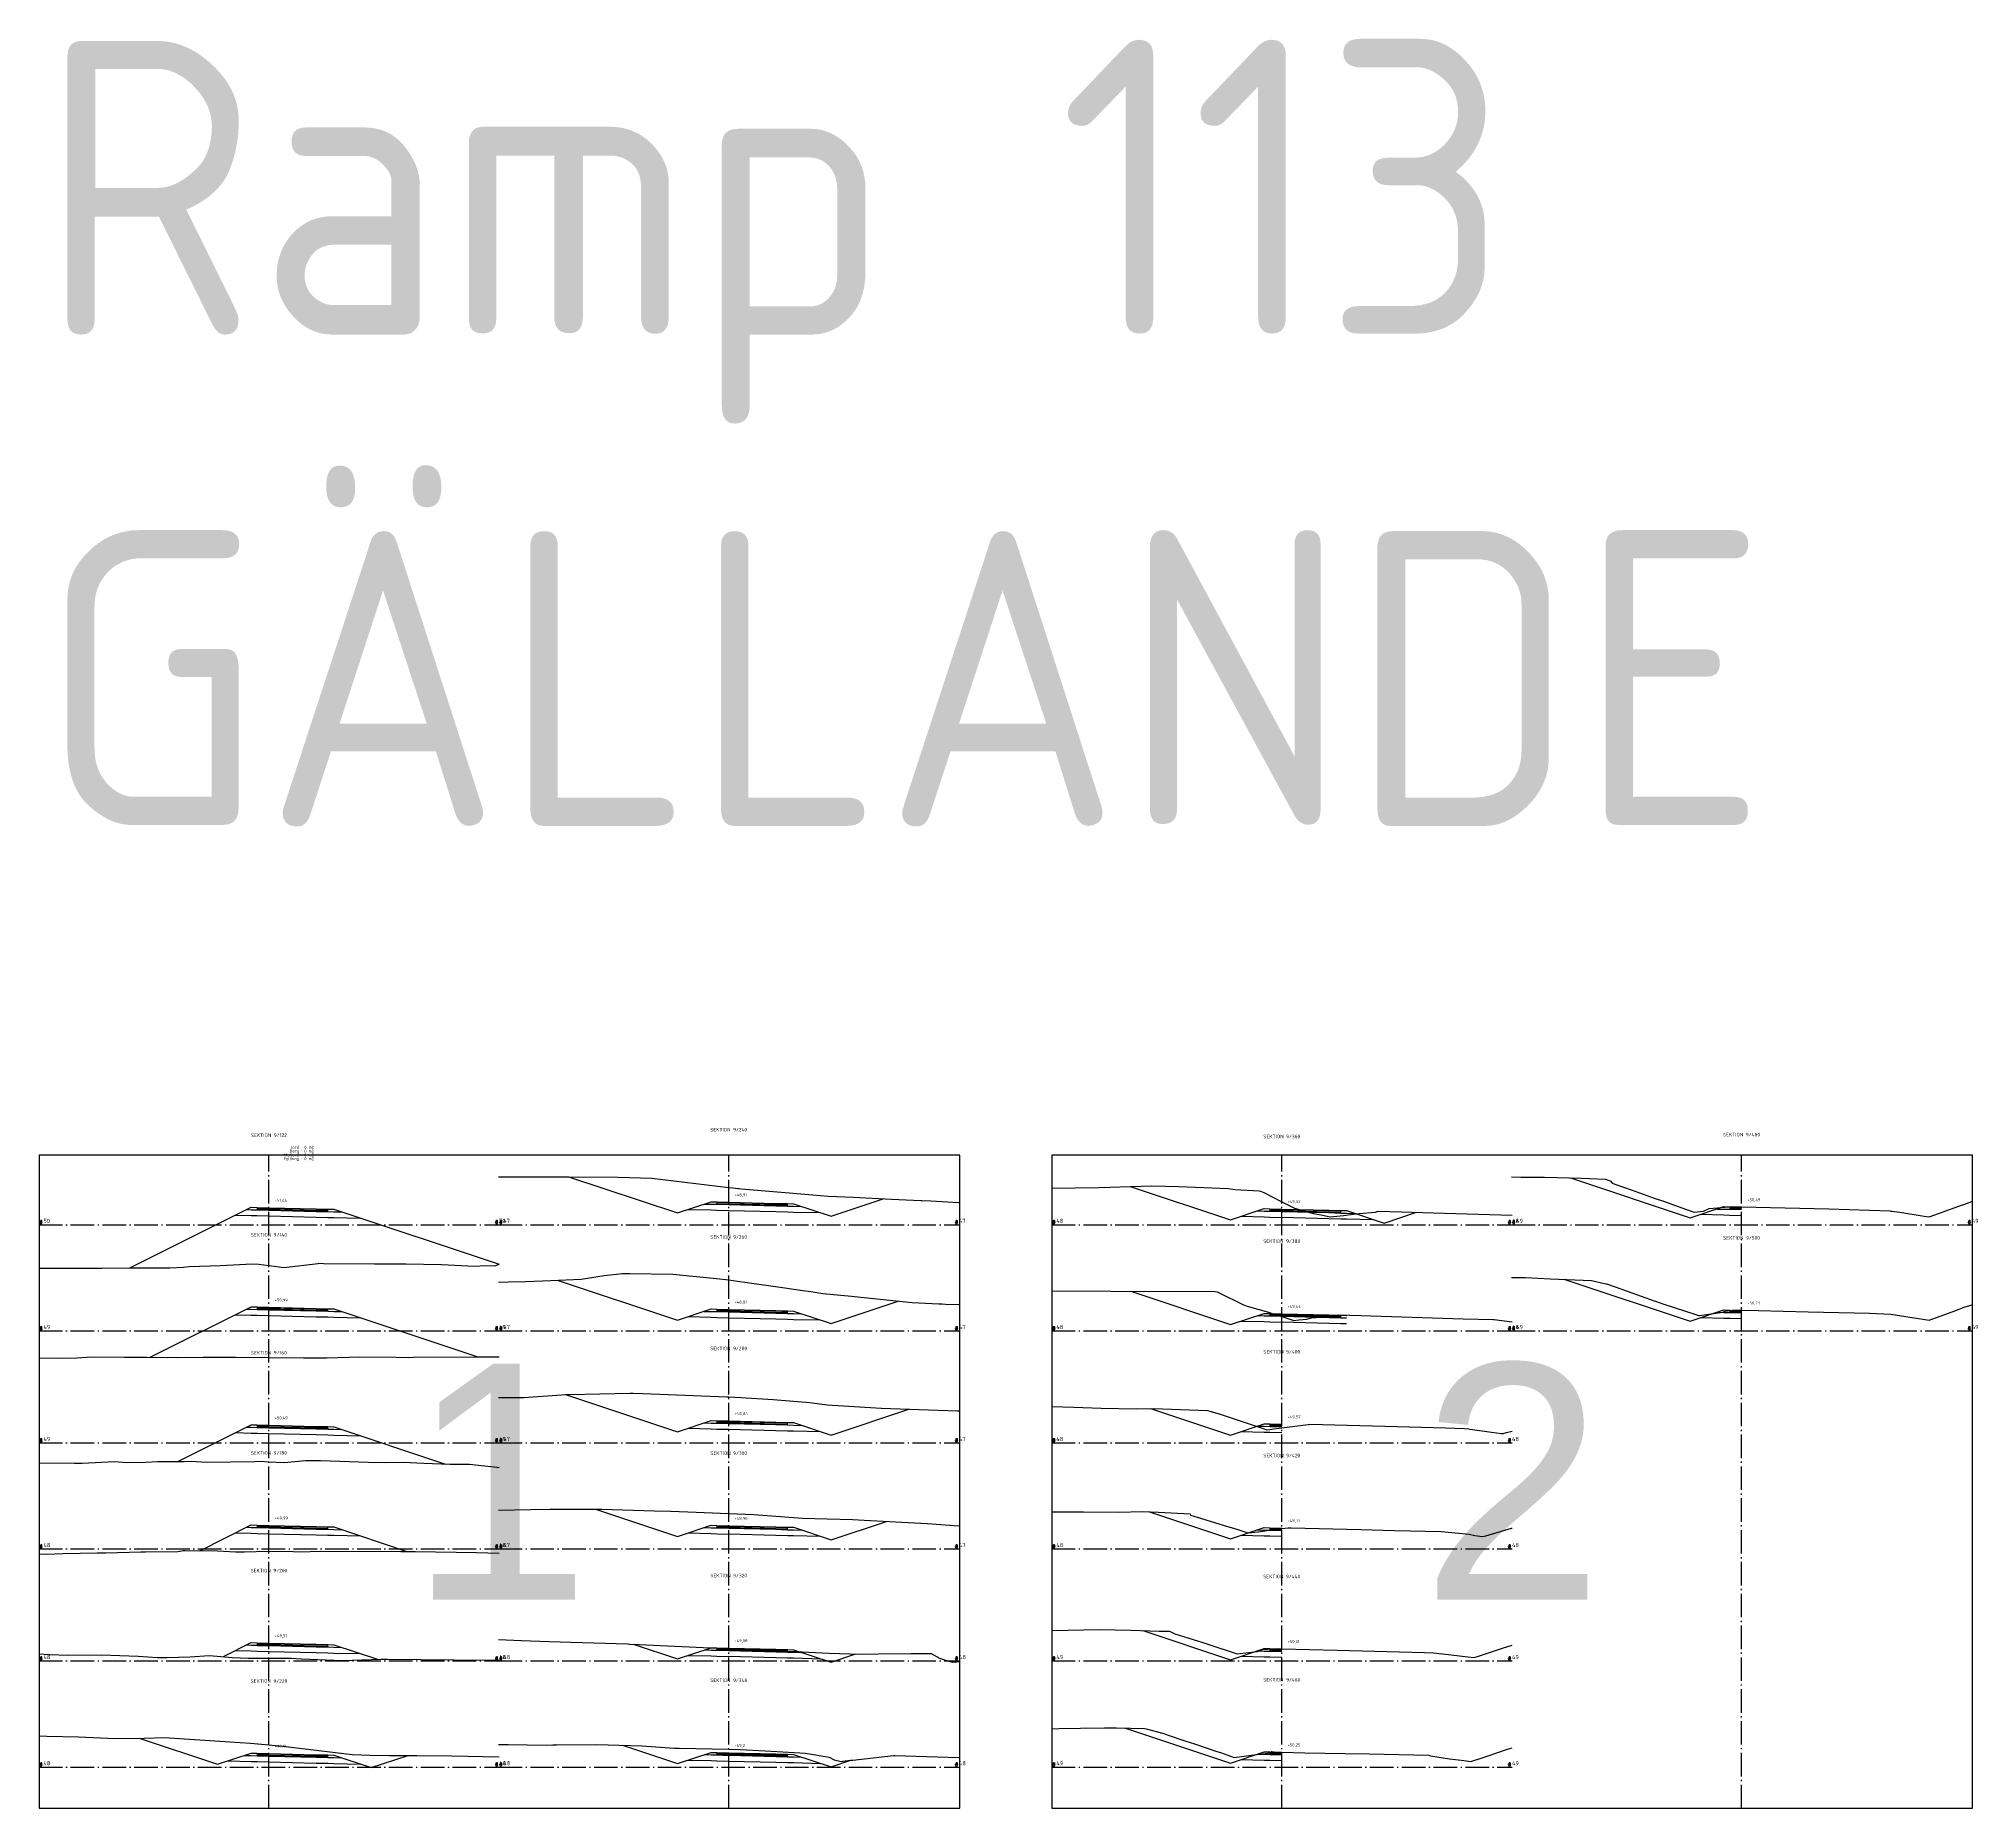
# Model space of a CAD drawing. Header units: metres. Extents: x 164066 to 165347, y 6228109 to 6230364.
# Drawn here: x 164065.9 to 164230.3, y 6228814.2 to 6228964.2 of the extents above; entities that cross this region are included whole.
import ezdxf
from ezdxf.enums import TextEntityAlignment as Align

# ---------------------------------------------------------------- set-up
doc = ezdxf.new("R2010")
doc.units = ezdxf.units.M
doc.header["$LTSCALE"] = 0.1
doc.linetypes.add('CENTRUMLINJE', pattern=[27, 20, -3, 1, -3])
doc.layers.get('DEFPOINTS').update_dxf_attribs({"color": 5})
for name, color, linetype in [('M-000', 7, 'Continuous'), ('M-372A', 3, 'Continuous'), ('M-374C', 6, 'Continuous'), ('M-374D', 4, 'Continuous'), ('M-374E', 4, 'Continuous'), ('M-374F', 4, 'Continuous'), ('M-374G', 4, 'Continuous'), ('M-374O', 4, 'Continuous'), ('M-374P', 4, 'Continuous'), ('M-374Q', 4, 'Continuous'), ('M-378A', 7, 'CENTRUMLINJE'), ('M-378AT', 4, 'Continuous'), ('M-378B', 4, 'CENTRUMLINJE'), ('M-378BT', 4, 'Continuous'), ('M-378CT', 4, 'Continuous'), ('T19202X', 4, 'Continuous')]:
    doc.layers.add(name, color=color, linetype=linetype)
doc.styles.add('ARIAL', font='ARIAL.TTF')
doc.styles.add('ISO-Anno-50', font='iso.shx', dxfattribs={"height": 5})
doc.styles.add('ISO35', font='ISO3098', dxfattribs={"height": 3.5})
doc.styles.add('P_ISO_25', font='ISO', dxfattribs={"height": 2.5})
doc.styles.add('P_ISO_30', font='ISO', dxfattribs={"height": 3})

msp = doc.modelspace()

# ---------------------------------------------------------------- linework, layer by layer
at = {"layer": 'DEFPOINTS', "flags": 128}
for points in [[(164065.94, 6228814.15), (164144.04, 6228814.15), (164144.04, 6228869.55), (164065.94, 6228869.55), (164065.94, 6228814.15)], [(164151.85, 6228814.15), (164229.95, 6228814.15), (164229.95, 6228869.55), (164151.85, 6228869.55), (164151.85, 6228814.15)]]:
    msp.add_lwpolyline(points, dxfattribs=at)
at = {"layer": 'M-000'}
for points in [[(164065.94, 6228814.15), (164144.04, 6228814.15), (164144.04, 6228869.55), (164065.94, 6228869.55), (164065.94, 6228814.15)], [(164151.85, 6228814.15), (164229.95, 6228814.15), (164229.95, 6228869.55), (164151.85, 6228869.55), (164151.85, 6228814.15)]]:
    msp.add_lwpolyline(points, dxfattribs=at)
at = {"layer": 'M-372A', "linetype": 'Continuous'}
for points in [[(164104.92, 6228867.71), (164107.03, 6228867.72), (164107.05, 6228867.72), (164107.07, 6228867.72), (164110.86, 6228867.72), (164115.05, 6228867.68), (164117.91, 6228867.6), (164124.44, 6228866.81), (164124.79, 6228866.77), (164125.25, 6228866.72), (164125.33, 6228866.71), (164125.52, 6228866.69), (164131.58, 6228866.18), (164132.88, 6228866.08), (164134.99, 6228865.97), (164138.24, 6228865.8), (164140.74, 6228865.71), (164140.81, 6228865.7), (164141.59, 6228865.68), (164143.97, 6228865.54)], [(164151.83, 6228866.74), (164155.86, 6228866.8), (164159.46, 6228866.93), (164160.3, 6228866.94), (164162.61, 6228866.9), (164163.34, 6228866.87), (164166.83, 6228866.71), (164167.37, 6228866.64), (164169.44, 6228866.53), (164169.55, 6228866.48), (164169.82, 6228866.37), (164171.35, 6228865.6), (164172.44, 6228865.06), (164173.37, 6228864.79), (164173.7, 6228864.69), (164173.72, 6228864.68), (164174.05, 6228864.61), (164174.69, 6228864.48), (164175.46, 6228864.31), (164176.6, 6228864.44), (164177.42, 6228864.53), (164177.91, 6228864.59), (164179.31, 6228864.7), (164179.54, 6228864.79), (164181.5, 6228864.73), (164184.18, 6228864.65), (164190.88, 6228864.47)], [(164190.83, 6228867.7), (164191.62, 6228867.69), (164192.29, 6228867.69), (164193.63, 6228867.67), (164196.77, 6228867.59), (164198.82, 6228867.51), (164199.26, 6228867.35), (164199.37, 6228867.17), (164200.26, 6228866.87), (164201.06, 6228866.59), (164202.95, 6228865.91), (164203.72, 6228865.64), (164205.67, 6228864.95), (164206.25, 6228864.74), (164206.37, 6228864.7), (164207.13, 6228864.79), (164207.61, 6228865.02), (164209.62, 6228865.19), (164209.94, 6228865.17), (164210.35, 6228865.16), (164217.75, 6228864.99), (164222.92, 6228864.83), (164222.93, 6228864.83), (164223.02, 6228864.81), (164223.11, 6228864.8), (164223.77, 6228864.7), (164225.83, 6228864.38), (164226.05, 6228864.34), (164226.27, 6228864.31), (164226.36, 6228864.34), (164228.07, 6228864.96), (164229.1, 6228865.33), (164229.19, 6228865.36), (164229.88, 6228865.62)], [(164065.92, 6228859.96), (164067.51, 6228859.97), (164070.29, 6228859.97), (164071.26, 6228859.97), (164073.75, 6228859.98), (164077.04, 6228859.98), (164078.19, 6228860.04), (164078.67, 6228860.09), (164081.34, 6228860.2), (164084.01, 6228860.33), (164084.58, 6228860.29), (164085.44, 6228860.18), (164086.11, 6228860.1), (164086.71, 6228860.02), (164089.61, 6228860.37), (164089.64, 6228860.38), (164090.07, 6228860.37), (164094.41, 6228860.33), (164095.25, 6228860.34), (164097.06, 6228860.33), (164100.08, 6228860.26), (164102.89, 6228860.14), (164103.8, 6228860.2), (164104.61, 6228860.16), (164104.97, 6228860.29)], [(164104.92, 6228858.78), (164105.75, 6228858.8), (164107.2, 6228858.82), (164109.36, 6228858.92), (164111.93, 6228859.03), (164113.89, 6228859.33), (164115.42, 6228859.51), (164116.04, 6228859.52), (164119.69, 6228859.46), (164123.41, 6228859.09), (164124.44, 6228858.96), (164125.19, 6228858.86), (164126, 6228858.74), (164129.01, 6228858.33), (164130.72, 6228858.08), (164131.41, 6228857.99), (164132.41, 6228857.82), (164134.58, 6228857.61), (164140.01, 6228857.04), (164142.27, 6228856.94), (164142.55, 6228856.93), (164142.84, 6228856.92), (164143.97, 6228856.88)], [(164190.83, 6228859.18), (164192.03, 6228859.16), (164194.11, 6228859.06), (164197.63, 6228858.92), (164198.85, 6228858.64), (164198.89, 6228858.63), (164199.62, 6228858.37), (164200.72, 6228857.98), (164202.95, 6228857.18), (164203.04, 6228857.15), (164203.68, 6228856.94), (164206.56, 6228855.99), (164206.61, 6228855.97), (164206.7, 6228855.94), (164206.77, 6228855.95), (164208.76, 6228856.22), (164208.97, 6228856.32), (164209.57, 6228856.4), (164209.96, 6228856.41), (164210.35, 6228856.4), (164211.75, 6228856.36), (164216, 6228856.26), (164221.19, 6228856.14), (164223, 6228856.07), (164224.29, 6228855.86), (164224.8, 6228855.77), (164224.82, 6228855.77), (164226.25, 6228855.55), (164226.5, 6228855.64), (164227.9, 6228856.15), (164228.43, 6228856.34), (164229.33, 6228856.67), (164229.63, 6228856.77), (164229.88, 6228856.86)], [(164151.83, 6228858.03), (164156.86, 6228858.01), (164159.3, 6228857.99), (164162.56, 6228858.02), (164165.71, 6228857.97), (164165.88, 6228857.96), (164166.05, 6228857.88), (164168.1, 6228856.85), (164168.42, 6228856.75), (164170.23, 6228856.22), (164170.62, 6228856.09), (164170.87, 6228856.01), (164171.25, 6228855.88), (164171.35, 6228855.85), (164172.37, 6228855.51), (164172.79, 6228855.57), (164173.47, 6228855.65), (164173.86, 6228855.74), (164176.04, 6228855.93), (164176.2, 6228855.99), (164178.05, 6228855.94), (164186.75, 6228855.66), (164189.28, 6228855.61), (164189.38, 6228855.61), (164190.88, 6228855.42)], [(164065.92, 6228852.36), (164067.77, 6228852.34), (164069.16, 6228852.36), (164070.38, 6228852.43), (164073.18, 6228852.41), (164075.07, 6228852.4), (164077.57, 6228852.39), (164079.86, 6228852.41), (164082.61, 6228852.41), (164085.44, 6228852.38), (164088.38, 6228852.35), (164090.35, 6228852.36), (164093.16, 6228852.44), (164096.24, 6228852.4), (164097.31, 6228852.39), (164097.67, 6228852.4), (164102.85, 6228852.44), (164104.97, 6228852.43)], [(164104.92, 6228848.99), (164107.07, 6228848.99), (164110.64, 6228849.25), (164110.74, 6228849.26), (164110.95, 6228849.26), (164116.07, 6228849.35), (164116.34, 6228849.35), (164117.16, 6228849.32), (164124.28, 6228849.05), (164124.44, 6228849.04), (164125.48, 6228848.98), (164128.2, 6228848.81), (164131.32, 6228848.58), (164132.78, 6228848.36), (164137.38, 6228848.1), (164137.39, 6228848.1), (164141.39, 6228847.94), (164143.85, 6228847.86), (164143.97, 6228847.85)], [(164151.83, 6228848.23), (164153.71, 6228848.16), (164156.04, 6228848.1), (164159, 6228848.04), (164160.47, 6228848.07), (164165.06, 6228847.89), (164165.25, 6228847.83), (164165.37, 6228847.8), (164165.41, 6228847.78), (164165.45, 6228847.77), (164166.12, 6228847.57), (164169.78, 6228846.36), (164170.09, 6228846.26), (164170.33, 6228846.29), (164170.67, 6228846.33), (164171.35, 6228846.42), (164173.58, 6228846.7), (164173.61, 6228846.71), (164173.73, 6228846.72), (164179.04, 6228846.58), (164182.17, 6228846.5), (164185.28, 6228846.42), (164186.85, 6228846.37), (164187.22, 6228846.33), (164187.34, 6228846.31), (164189.13, 6228846.06), (164189.98, 6228845.94), (164190.01, 6228845.94), (164190.12, 6228845.95), (164190.41, 6228846.03), (164190.88, 6228846.15)], [(164065.92, 6228843.46), (164068.96, 6228843.43), (164069.34, 6228843.43), (164069.61, 6228843.43), (164072.33, 6228843.55), (164073.38, 6228843.47), (164075, 6228843.51), (164075.99, 6228843.57), (164078.21, 6228843.56), (164078.85, 6228843.58), (164080.14, 6228843.52), (164084.24, 6228843.57), (164084.73, 6228843.58), (164085.44, 6228843.54), (164086.73, 6228843.47), (164088.54, 6228843.65), (164089.12, 6228843.64), (164089.81, 6228843.64), (164093.89, 6228843.51), (164095.32, 6228843.49), (164096.83, 6228843.51), (164098.58, 6228843.41), (164100.8, 6228843.34), (164102.44, 6228843.34), (164104.78, 6228843.07), (164104.81, 6228843.06), (164104.82, 6228843.06), (164104.97, 6228843.07)], [(164104.92, 6228839.44), (164107.65, 6228839.49), (164109.26, 6228839.52), (164111.74, 6228839.53), (164113.67, 6228839.51), (164118.13, 6228839.38), (164119.51, 6228839.36), (164120.96, 6228839.3), (164124.44, 6228839.15), (164126.56, 6228839.06), (164130.69, 6228838.76), (164132.8, 6228838.7), (164134.97, 6228838.63), (164135.93, 6228838.58), (164141.27, 6228838.3), (164143.97, 6228838.12)], [(164151.83, 6228839.29), (164153.11, 6228839.3), (164154.52, 6228839.3), (164157.49, 6228839.26), (164159.56, 6228839.32), (164160.89, 6228839.27), (164163.59, 6228839.12), (164163.6, 6228839.02), (164164.45, 6228838.76), (164165.74, 6228838.36), (164166.66, 6228838.08), (164167.54, 6228837.81), (164168.47, 6228837.5), (164168.53, 6228837.51), (164169.34, 6228837.61), (164170.27, 6228837.75), (164171.35, 6228837.87), (164171.89, 6228837.93), (164172.15, 6228837.95), (164178.06, 6228837.8), (164180.91, 6228837.72), (164184.87, 6228837.62), (164185.19, 6228837.61), (164187.25, 6228837.4), (164187.73, 6228837.28), (164188.38, 6228837.19), (164188.66, 6228837.27), (164190.85, 6228837.91), (164190.88, 6228837.92)], [(164065.92, 6228835.72), (164066.6, 6228835.69), (164068, 6228835.76), (164070.86, 6228835.81), (164070.92, 6228835.82), (164070.98, 6228835.81), (164071.62, 6228835.83), (164074.59, 6228835.91), (164074.76, 6228835.91), (164074.98, 6228835.9), (164077.71, 6228835.93), (164078.18, 6228836.02), (164078.32, 6228836.01), (164081.09, 6228835.99), (164082.62, 6228835.89), (164083.36, 6228835.91), (164085.39, 6228835.97), (164085.44, 6228835.97), (164087.49, 6228835.94), (164088.06, 6228835.91), (164089.8, 6228835.95), (164096.64, 6228835.93), (164097.14, 6228835.94), (164097.24, 6228835.93), (164097.84, 6228835.93), (164103.04, 6228835.85), (164104.97, 6228835.8)], [(164151.83, 6228829.22), (164151.88, 6228829.22), (164155.85, 6228829.3), (164158.57, 6228829.25), (164160.96, 6228829.17), (164161.83, 6228829.17), (164162.29, 6228828.94), (164163.37, 6228828.61), (164164.28, 6228828.33), (164164.49, 6228828.26), (164164.92, 6228828.13), (164165.67, 6228827.87), (164166.98, 6228827.44), (164167.58, 6228827.24), (164169.29, 6228827.45), (164169.71, 6228827.61), (164171.08, 6228827.71), (164171.24, 6228827.68), (164171.35, 6228827.68), (164176.04, 6228827.56), (164183.45, 6228827.36), (164184.23, 6228827.34), (164184.67, 6228827.29), (164185.01, 6228827.25), (164187.13, 6228827), (164187.68, 6228826.93), (164188.04, 6228827.05), (164190.08, 6228827.73), (164190.88, 6228827.99)], [(164104.92, 6228828.46), (164106.86, 6228828.38), (164109.19, 6228828.29), (164115.86, 6228828.09), (164116.02, 6228828.08), (164116.07, 6228828.08), (164116.09, 6228828.08), (164116.85, 6228828.04), (164123.48, 6228827.73), (164124.13, 6228827.71), (164124.44, 6228827.7), (164126.08, 6228827.62), (164128.68, 6228827.49), (164130.1, 6228827.45), (164132.94, 6228827.31), (164135.63, 6228827.23), (164137.13, 6228827.25), (164139.88, 6228827.28), (164141.61, 6228827.28), (164142.33, 6228826.88), (164143.21, 6228826.61), (164143.45, 6228826.53), (164143.69, 6228826.56), (164143.78, 6228826.57), (164143.97, 6228826.59)], [(164065.92, 6228827.26), (164066.8, 6228827.19), (164068.48, 6228827.15), (164071.23, 6228827.16), (164074.34, 6228827.04), (164075.98, 6228826.93), (164076.81, 6228826.94), (164078.73, 6228826.99), (164080.41, 6228827.12), (164082.33, 6228826.94), (164083.69, 6228826.87), (164084.99, 6228826.89), (164085.44, 6228826.89), (164087.33, 6228826.89), (164088.19, 6228826.84), (164091.68, 6228826.69), (164094.95, 6228826.8), (164095.11, 6228826.8), (164095.26, 6228826.81), (164095.49, 6228826.8), (164103.99, 6228826.7), (164104.58, 6228826.7), (164104.97, 6228826.72)], [(164151.83, 6228820.88), (164151.83, 6228820.88), (164152.48, 6228820.91), (164154.29, 6228820.94), (164156.31, 6228820.96), (164156.82, 6228820.96), (164157.34, 6228820.97), (164159.71, 6228820.91), (164159.86, 6228820.88), (164161.34, 6228820.49), (164161.64, 6228820.38), (164163.14, 6228819.88), (164163.49, 6228819.77), (164164.03, 6228819.59), (164165.85, 6228818.98), (164166.14, 6228818.88), (164166.79, 6228818.65), (164167.31, 6228818.47), (164167.31, 6228818.47), (164168.55, 6228818.62), (164170.4, 6228818.85), (164170.52, 6228818.96), (164170.92, 6228818.92), (164171.35, 6228818.91), (164173.31, 6228818.85), (164176.69, 6228818.81), (164178.76, 6228818.78), (164183.83, 6228818.65), (164183.98, 6228818.59), (164185.59, 6228818.34), (164186.09, 6228818.28), (164186.8, 6228818.19), (164187.39, 6228818.12), (164188.35, 6228818.44), (164188.78, 6228818.58), (164190.5, 6228819.15), (164190.88, 6228819.28)], [(164065.92, 6228820.3), (164066.6, 6228820.26), (164069.28, 6228820.2), (164072.41, 6228820.08), (164074.86, 6228820.1), (164076.57, 6228820.14), (164082.13, 6228819.8), (164083.88, 6228819.66), (164085.44, 6228819.53), (164085.69, 6228819.51), (164086.63, 6228819.41), (164092.51, 6228818.72), (164094.01, 6228818.65), (164095.63, 6228818.64), (164098, 6228818.64), (164100.93, 6228818.6), (164104.97, 6228818.52)], [(164104.92, 6228819.57), (164105.27, 6228819.57), (164105.73, 6228819.57), (164108.95, 6228819.51), (164109.53, 6228819.52), (164109.7, 6228819.52), (164109.87, 6228819.52), (164113.25, 6228819.55), (164117.07, 6228819.45), (164119.83, 6228819.25), (164119.95, 6228819.25), (164120.24, 6228819.24), (164124.44, 6228819.16), (164125.41, 6228819.14), (164127.54, 6228819.01), (164128.54, 6228818.98), (164130.95, 6228818.82), (164132.97, 6228818.49), (164133.38, 6228818.26), (164133.99, 6228818.13), (164134.1, 6228818.14), (164134.81, 6228818.22), (164134.98, 6228818.24), (164138.43, 6228818.62), (164138.52, 6228818.63), (164143.97, 6228818.47)]]:
    msp.add_lwpolyline(points, dxfattribs=at)
at = {"layer": 'M-374C', "linetype": 'Continuous'}
for points in [[(164110.86, 6228867.72), (164120.09, 6228864.65), (164122.94, 6228865.6), (164123.44, 6228865.59), (164124.44, 6228865.56), (164128.44, 6228865.46), (164129.44, 6228865.44), (164129.94, 6228865.42), (164133.12, 6228864.37), (164137.54, 6228865.84)], [(164158.49, 6228866.9), (164167, 6228864.06), (164169.85, 6228865.01), (164170.35, 6228865), (164171.35, 6228864.98), (164175.35, 6228864.88), (164176.35, 6228864.85), (164176.85, 6228864.84), (164180.03, 6228863.78), (164182.78, 6228864.7)], [(164195.83, 6228867.62), (164206, 6228864.23), (164208.85, 6228865.18), (164209.35, 6228865.17), (164210.35, 6228865.14), (164210.36, 6228865.14), (164210.36, 6228865.14), (164210.36, 6228865.14), (164210.36, 6228865.14)], [(164073.64, 6228859.98), (164083.94, 6228865.13), (164084.44, 6228865.12), (164085.44, 6228865.09), (164089.44, 6228864.99), (164090.44, 6228864.97), (164090.94, 6228864.96), (164104.97, 6228860.29), (164104.97, 6228860.29)], [(164109.9, 6228858.94), (164120.09, 6228855.55), (164122.94, 6228856.5), (164123.44, 6228856.49), (164124.44, 6228856.46), (164128.44, 6228856.36), (164129.44, 6228856.34), (164129.94, 6228856.32), (164133.12, 6228855.27), (164138.81, 6228857.16)], [(164195.36, 6228859.01), (164206, 6228855.47), (164208.85, 6228856.42), (164209.35, 6228856.41), (164210.35, 6228856.38), (164210.36, 6228856.38), (164210.36, 6228856.38), (164210.36, 6228856.38), (164210.36, 6228856.38)], [(164158.55, 6228858), (164167, 6228855.18), (164169.85, 6228856.13), (164170.35, 6228856.12), (164171.35, 6228856.1), (164175.35, 6228856), (164176.35, 6228855.97), (164176.85, 6228855.96), (164176.86, 6228855.96), (164176.86, 6228855.96)], [(164075.37, 6228852.4), (164083.94, 6228856.68), (164084.44, 6228856.67), (164085.44, 6228856.64), (164089.44, 6228856.54), (164090.44, 6228856.52), (164090.94, 6228856.51), (164103.16, 6228852.44)], [(164110.59, 6228849.25), (164120.09, 6228846.08), (164122.94, 6228847.03), (164123.44, 6228847.02), (164124.44, 6228847), (164128.44, 6228846.9), (164129.44, 6228846.87), (164129.94, 6228846.86), (164133.12, 6228845.8), (164139.73, 6228848)], [(164160.22, 6228848.07), (164167, 6228845.81), (164169.85, 6228846.76), (164170.35, 6228846.75), (164171.35, 6228846.72), (164171.36, 6228846.72), (164171.36, 6228846.72), (164171.36, 6228846.72), (164171.36, 6228846.72), (164171.36, 6228846.72)], [(164077.71, 6228843.56), (164083.94, 6228846.68), (164084.44, 6228846.67), (164085.44, 6228846.64), (164089.44, 6228846.54), (164090.44, 6228846.52), (164090.94, 6228846.51), (164100.41, 6228843.35)], [(164113.13, 6228839.52), (164120.09, 6228837.2), (164122.94, 6228838.15), (164123.44, 6228838.14), (164124.44, 6228838.12), (164128.44, 6228838.02), (164129.44, 6228837.99), (164129.94, 6228837.98), (164133.12, 6228836.92), (164137.81, 6228838.48)], [(164160.12, 6228839.3), (164167, 6228837.01), (164169.85, 6228837.96), (164170.35, 6228837.95), (164171.35, 6228837.92), (164171.36, 6228837.92), (164171.36, 6228837.92), (164171.36, 6228837.92), (164171.36, 6228837.92), (164171.36, 6228837.92)], [(164079.58, 6228836), (164083.94, 6228838.18), (164084.44, 6228838.17), (164085.44, 6228838.14), (164089.44, 6228838.04), (164090.44, 6228838.02), (164090.94, 6228838.01), (164097.15, 6228835.94)], [(164159.58, 6228829.22), (164167, 6228826.75), (164169.85, 6228827.7), (164170.35, 6228827.69), (164171.35, 6228827.66), (164171.36, 6228827.66), (164171.36, 6228827.66), (164171.36, 6228827.66), (164171.36, 6228827.66)], [(164081.58, 6228827.01), (164083.94, 6228828.2), (164084.44, 6228828.19), (164085.44, 6228828.16), (164089.44, 6228828.06), (164090.44, 6228828.04), (164090.94, 6228828.02), (164094.65, 6228826.79)], [(164116.35, 6228828.07), (164120.09, 6228826.82), (164122.94, 6228827.77), (164123.44, 6228827.76), (164124.44, 6228827.74), (164128.44, 6228827.64), (164129.44, 6228827.61), (164129.94, 6228827.6), (164133.12, 6228826.54), (164135.22, 6228827.24)], [(164158.11, 6228820.95), (164167, 6228817.99), (164169.85, 6228818.94), (164170.35, 6228818.93), (164171.35, 6228818.9), (164171.36, 6228818.9), (164171.36, 6228818.9), (164171.36, 6228818.9), (164171.36, 6228818.9)], [(164074.44, 6228820.09), (164081.09, 6228817.88), (164083.94, 6228818.83), (164084.44, 6228818.82), (164085.44, 6228818.79), (164089.44, 6228818.69), (164090.44, 6228818.67), (164090.94, 6228818.66), (164094.12, 6228817.6), (164097.24, 6228818.64)], [(164115.44, 6228819.49), (164120.09, 6228817.94), (164122.94, 6228818.89), (164123.44, 6228818.88), (164124.44, 6228818.86), (164128.44, 6228818.76), (164129.44, 6228818.73), (164129.94, 6228818.72), (164133.12, 6228817.66), (164134.79, 6228818.22)]]:
    msp.add_lwpolyline(points, dxfattribs=at)
at = {"layer": 'M-374D', "linetype": 'Continuous'}
for points in [[(164082.61, 6228864.46), (164083.94, 6228864.43), (164084.44, 6228864.42), (164084.44, 6228864.42), (164085.44, 6228864.39), (164085.44, 6228864.39), (164089.44, 6228864.29), (164090.44, 6228864.27), (164090.94, 6228864.26), (164093.22, 6228864.2)], [(164120.99, 6228864.95), (164122.94, 6228864.9), (164123.44, 6228864.89), (164123.44, 6228864.89), (164124.44, 6228864.86), (164124.44, 6228864.86), (164128.44, 6228864.76), (164129.44, 6228864.74), (164129.94, 6228864.72), (164132.22, 6228864.67)], [(164167.9, 6228864.36), (164169.85, 6228864.31), (164170.35, 6228864.3), (164170.35, 6228864.3), (164171.35, 6228864.27), (164171.35, 6228864.28), (164175.35, 6228864.18), (164176.35, 6228864.15), (164176.85, 6228864.14), (164179.13, 6228864.08)], [(164206.9, 6228864.53), (164208.85, 6228864.48), (164209.35, 6228864.47), (164209.35, 6228864.47), (164210.35, 6228864.44)], [(164082.61, 6228856.01), (164083.94, 6228855.98), (164084.44, 6228855.97), (164084.44, 6228855.97), (164085.44, 6228855.94), (164085.44, 6228855.94), (164089.44, 6228855.84), (164090.44, 6228855.82), (164090.94, 6228855.81), (164093.22, 6228855.75)], [(164120.99, 6228855.85), (164122.94, 6228855.8), (164123.44, 6228855.79), (164123.44, 6228855.79), (164124.44, 6228855.76), (164124.44, 6228855.76), (164128.44, 6228855.66), (164129.44, 6228855.64), (164129.94, 6228855.62), (164132.22, 6228855.57)], [(164167.9, 6228855.48), (164169.85, 6228855.43), (164170.35, 6228855.42), (164170.35, 6228855.42), (164171.35, 6228855.39), (164171.35, 6228855.4), (164175.35, 6228855.3), (164176.35, 6228855.27), (164176.85, 6228855.26)], [(164206.9, 6228855.77), (164208.85, 6228855.72), (164209.35, 6228855.71), (164209.35, 6228855.71), (164210.35, 6228855.68)], [(164082.61, 6228846.01), (164083.94, 6228845.98), (164084.44, 6228845.97), (164084.44, 6228845.97), (164085.44, 6228845.94), (164085.44, 6228845.94), (164089.44, 6228845.84), (164090.44, 6228845.82), (164090.94, 6228845.81), (164093.22, 6228845.75)], [(164120.99, 6228846.38), (164122.94, 6228846.33), (164123.44, 6228846.32), (164123.44, 6228846.32), (164124.44, 6228846.3), (164124.44, 6228846.3), (164128.44, 6228846.2), (164129.44, 6228846.17), (164129.94, 6228846.16), (164132.22, 6228846.1)], [(164167.9, 6228846.11), (164169.85, 6228846.06), (164170.35, 6228846.05), (164170.35, 6228846.05), (164171.35, 6228846.02)], [(164082.61, 6228837.51), (164083.94, 6228837.48), (164084.44, 6228837.47), (164084.44, 6228837.47), (164085.44, 6228837.44), (164085.44, 6228837.44), (164089.44, 6228837.34), (164090.44, 6228837.32), (164090.94, 6228837.31), (164093.22, 6228837.25)], [(164120.99, 6228837.5), (164122.94, 6228837.45), (164123.44, 6228837.44), (164123.44, 6228837.44), (164124.44, 6228837.41), (164124.44, 6228837.42), (164128.44, 6228837.32), (164129.44, 6228837.29), (164129.94, 6228837.28), (164132.22, 6228837.22)], [(164167.9, 6228837.31), (164169.85, 6228837.26), (164170.35, 6228837.25), (164170.35, 6228837.25), (164171.35, 6228837.22)], [(164082.61, 6228827.53), (164083.94, 6228827.5), (164084.44, 6228827.49), (164084.44, 6228827.48), (164085.44, 6228827.46), (164085.44, 6228827.46), (164089.44, 6228827.36), (164090.44, 6228827.34), (164090.94, 6228827.32), (164093.22, 6228827.27)], [(164120.99, 6228827.12), (164122.94, 6228827.07), (164123.44, 6228827.06), (164123.44, 6228827.06), (164124.44, 6228827.03), (164124.44, 6228827.04), (164128.44, 6228826.94), (164129.44, 6228826.91), (164129.94, 6228826.9), (164132.22, 6228826.84)], [(164167.9, 6228827.05), (164169.85, 6228827), (164170.35, 6228826.99), (164170.35, 6228826.99), (164171.35, 6228826.96)], [(164081.99, 6228818.18), (164083.94, 6228818.13), (164084.44, 6228818.12), (164084.44, 6228818.12), (164085.44, 6228818.09), (164085.44, 6228818.09), (164089.44, 6228817.99), (164090.44, 6228817.97), (164090.94, 6228817.96), (164093.22, 6228817.9)], [(164120.99, 6228818.24), (164122.94, 6228818.19), (164123.44, 6228818.18), (164123.44, 6228818.18), (164124.44, 6228818.15), (164124.44, 6228818.16), (164128.44, 6228818.06), (164129.44, 6228818.03), (164129.94, 6228818.02), (164132.22, 6228817.96)], [(164167.9, 6228818.29), (164169.85, 6228818.24), (164170.35, 6228818.23), (164170.35, 6228818.23), (164171.35, 6228818.2)]]:
    msp.add_lwpolyline(points, dxfattribs=at)
at = {"layer": 'M-374E', "linetype": 'Continuous'}
for points in [[(164122.36, 6228865.4), (164122.94, 6228865.39), (164123.44, 6228865.38), (164123.44, 6228865.38), (164124.44, 6228865.35), (164124.44, 6228865.35), (164128.44, 6228865.25), (164129.44, 6228865.23), (164129.94, 6228865.21), (164130.63, 6228865.2)], [(164083.54, 6228864.93), (164083.94, 6228864.92), (164084.44, 6228864.91), (164084.44, 6228864.91), (164085.44, 6228864.88), (164085.44, 6228864.88), (164089.44, 6228864.78), (164090.44, 6228864.76), (164090.94, 6228864.75), (164091.63, 6228864.73)], [(164169.27, 6228864.82), (164169.85, 6228864.8), (164170.35, 6228864.79), (164170.35, 6228864.79), (164171.35, 6228864.76), (164171.35, 6228864.77), (164175.35, 6228864.67), (164176.35, 6228864.64), (164176.85, 6228864.63), (164177.54, 6228864.61)], [(164208.27, 6228864.98), (164208.85, 6228864.97), (164209.35, 6228864.96), (164209.35, 6228864.96), (164210.35, 6228864.93)], [(164083.54, 6228856.48), (164083.94, 6228856.47), (164084.44, 6228856.46), (164084.44, 6228856.46), (164085.44, 6228856.43), (164085.44, 6228856.43), (164089.44, 6228856.33), (164090.44, 6228856.31), (164090.94, 6228856.3), (164091.63, 6228856.28)], [(164122.36, 6228856.3), (164122.94, 6228856.29), (164123.44, 6228856.28), (164123.44, 6228856.28), (164124.44, 6228856.25), (164124.44, 6228856.25), (164128.44, 6228856.15), (164129.44, 6228856.13), (164129.94, 6228856.11), (164130.63, 6228856.1)], [(164169.27, 6228855.94), (164169.85, 6228855.92), (164170.35, 6228855.91), (164170.35, 6228855.91), (164171.35, 6228855.88), (164171.35, 6228855.89), (164175.35, 6228855.79), (164176.35, 6228855.76), (164176.85, 6228855.75)], [(164208.27, 6228856.22), (164208.85, 6228856.21), (164209.35, 6228856.2), (164209.35, 6228856.2), (164210.35, 6228856.17)], [(164083.54, 6228846.48), (164083.94, 6228846.47), (164084.44, 6228846.46), (164084.44, 6228846.46), (164085.44, 6228846.43), (164085.44, 6228846.43), (164089.44, 6228846.33), (164090.44, 6228846.31), (164090.94, 6228846.3), (164091.63, 6228846.28)], [(164122.36, 6228846.84), (164122.94, 6228846.82), (164123.44, 6228846.81), (164123.44, 6228846.81), (164124.44, 6228846.79), (164124.44, 6228846.79), (164128.44, 6228846.69), (164129.44, 6228846.66), (164129.94, 6228846.65), (164130.63, 6228846.63)], [(164169.27, 6228846.57), (164169.85, 6228846.55), (164170.35, 6228846.54), (164170.35, 6228846.54), (164171.35, 6228846.51)], [(164083.54, 6228837.98), (164083.94, 6228837.97), (164084.44, 6228837.96), (164084.44, 6228837.96), (164085.44, 6228837.93), (164085.44, 6228837.93), (164089.44, 6228837.83), (164090.44, 6228837.81), (164090.94, 6228837.8), (164091.63, 6228837.78)], [(164122.36, 6228837.96), (164122.94, 6228837.94), (164123.44, 6228837.93), (164123.44, 6228837.93), (164124.44, 6228837.9), (164124.44, 6228837.91), (164128.44, 6228837.81), (164129.44, 6228837.78), (164129.94, 6228837.77), (164130.63, 6228837.75)], [(164169.27, 6228837.76), (164169.85, 6228837.75), (164170.35, 6228837.74), (164170.35, 6228837.74), (164171.35, 6228837.71)], [(164083.54, 6228828), (164083.94, 6228827.99), (164084.44, 6228827.98), (164084.44, 6228827.97), (164085.44, 6228827.95), (164085.44, 6228827.95), (164089.44, 6228827.85), (164090.44, 6228827.83), (164090.94, 6228827.81), (164091.63, 6228827.8)], [(164122.36, 6228827.58), (164122.94, 6228827.56), (164123.44, 6228827.55), (164123.44, 6228827.55), (164124.44, 6228827.52), (164124.44, 6228827.53), (164128.44, 6228827.43), (164129.44, 6228827.4), (164129.94, 6228827.39), (164130.63, 6228827.37)], [(164169.27, 6228827.5), (164169.85, 6228827.49), (164170.35, 6228827.48), (164170.35, 6228827.48), (164171.35, 6228827.45)], [(164083.36, 6228818.64), (164083.94, 6228818.62), (164084.44, 6228818.61), (164084.44, 6228818.61), (164085.44, 6228818.58), (164085.44, 6228818.58), (164089.44, 6228818.48), (164090.44, 6228818.46), (164090.94, 6228818.45), (164091.63, 6228818.43)], [(164122.36, 6228818.7), (164122.94, 6228818.68), (164123.44, 6228818.67), (164123.44, 6228818.67), (164124.44, 6228818.64), (164124.44, 6228818.65), (164128.44, 6228818.55), (164129.44, 6228818.52), (164129.94, 6228818.51), (164130.63, 6228818.49)], [(164169.27, 6228818.74), (164169.85, 6228818.73), (164170.35, 6228818.72), (164170.35, 6228818.72), (164171.35, 6228818.69)]]:
    msp.add_lwpolyline(points, dxfattribs=at)
at = {"layer": 'M-374F', "linetype": 'Continuous'}
for points in [[(164083.94, 6228865.13), (164083.94, 6228865.13), (164084.44, 6228865.12), (164084.44, 6228864.91), (164085.44, 6228864.88), (164089.44, 6228864.78), (164090.44, 6228864.76), (164090.44, 6228864.97), (164090.94, 6228864.96), (164090.94, 6228864.96)], [(164122.94, 6228865.6), (164122.94, 6228865.6), (164123.44, 6228865.59), (164123.44, 6228865.38), (164124.44, 6228865.35), (164128.44, 6228865.25), (164129.44, 6228865.23), (164129.44, 6228865.44), (164129.94, 6228865.42), (164129.94, 6228865.42)], [(164208.85, 6228865.18), (164208.85, 6228865.18), (164209.35, 6228865.17), (164209.35, 6228864.96), (164210.35, 6228864.93)], [(164169.85, 6228865.01), (164169.85, 6228865.01), (164170.35, 6228865), (164170.35, 6228864.79), (164171.35, 6228864.77), (164175.35, 6228864.67), (164176.35, 6228864.64), (164176.35, 6228864.85), (164176.85, 6228864.84), (164176.85, 6228864.84)], [(164083.94, 6228856.68), (164083.94, 6228856.68), (164084.44, 6228856.67), (164084.44, 6228856.46), (164085.44, 6228856.43), (164089.44, 6228856.33), (164090.44, 6228856.31), (164090.44, 6228856.52), (164090.94, 6228856.51), (164090.94, 6228856.51)], [(164122.94, 6228856.5), (164122.94, 6228856.5), (164123.44, 6228856.49), (164123.44, 6228856.28), (164124.44, 6228856.25), (164128.44, 6228856.15), (164129.44, 6228856.13), (164129.44, 6228856.34), (164129.94, 6228856.32), (164129.94, 6228856.32)], [(164169.85, 6228856.13), (164169.85, 6228856.13), (164170.35, 6228856.12), (164170.35, 6228855.91), (164171.35, 6228855.89), (164175.35, 6228855.79), (164176.35, 6228855.76), (164176.35, 6228855.97), (164176.85, 6228855.96), (164176.85, 6228855.96)], [(164208.85, 6228856.42), (164208.85, 6228856.42), (164209.35, 6228856.41), (164209.35, 6228856.2), (164210.35, 6228856.17)], [(164122.94, 6228847.03), (164122.94, 6228847.03), (164123.44, 6228847.02), (164123.44, 6228846.81), (164124.44, 6228846.79), (164128.44, 6228846.69), (164129.44, 6228846.66), (164129.44, 6228846.87), (164129.94, 6228846.86), (164129.94, 6228846.86)], [(164083.94, 6228846.68), (164083.94, 6228846.68), (164084.44, 6228846.67), (164084.44, 6228846.46), (164085.44, 6228846.43), (164089.44, 6228846.33), (164090.44, 6228846.31), (164090.44, 6228846.52), (164090.94, 6228846.51), (164090.94, 6228846.51)], [(164169.85, 6228846.76), (164169.85, 6228846.76), (164170.35, 6228846.75), (164170.35, 6228846.54), (164171.35, 6228846.51)], [(164083.94, 6228838.18), (164083.94, 6228838.18), (164084.44, 6228838.17), (164084.44, 6228837.96), (164085.44, 6228837.93), (164089.44, 6228837.83), (164090.44, 6228837.81), (164090.44, 6228838.02), (164090.94, 6228838.01), (164090.94, 6228838.01)], [(164122.94, 6228838.15), (164122.94, 6228838.15), (164123.44, 6228838.14), (164123.44, 6228837.93), (164124.44, 6228837.91), (164128.44, 6228837.81), (164129.44, 6228837.78), (164129.44, 6228837.99), (164129.94, 6228837.98), (164129.94, 6228837.98)], [(164169.85, 6228837.96), (164169.85, 6228837.96), (164170.35, 6228837.95), (164170.35, 6228837.74), (164171.35, 6228837.71)], [(164083.94, 6228828.2), (164083.94, 6228828.2), (164084.44, 6228828.19), (164084.44, 6228827.98), (164085.44, 6228827.95), (164089.44, 6228827.85), (164090.44, 6228827.83), (164090.44, 6228828.04), (164090.94, 6228828.02), (164090.94, 6228828.02)], [(164122.94, 6228827.77), (164122.94, 6228827.77), (164123.44, 6228827.76), (164123.44, 6228827.55), (164124.44, 6228827.53), (164128.44, 6228827.43), (164129.44, 6228827.4), (164129.44, 6228827.61), (164129.94, 6228827.6), (164129.94, 6228827.6)], [(164169.85, 6228827.7), (164169.85, 6228827.7), (164170.35, 6228827.69), (164170.35, 6228827.48), (164171.35, 6228827.45)], [(164083.94, 6228818.83), (164083.94, 6228818.83), (164084.44, 6228818.82), (164084.44, 6228818.61), (164085.44, 6228818.58), (164089.44, 6228818.48), (164090.44, 6228818.46), (164090.44, 6228818.67), (164090.94, 6228818.66), (164090.94, 6228818.66)], [(164122.94, 6228818.89), (164122.94, 6228818.89), (164123.44, 6228818.88), (164123.44, 6228818.67), (164124.44, 6228818.65), (164128.44, 6228818.55), (164129.44, 6228818.52), (164129.44, 6228818.73), (164129.94, 6228818.72), (164129.94, 6228818.72)], [(164169.85, 6228818.94), (164169.85, 6228818.94), (164170.35, 6228818.93), (164170.35, 6228818.72), (164171.35, 6228818.69)]]:
    msp.add_lwpolyline(points, dxfattribs=at)
at = {"layer": 'M-374G', "linetype": 'Continuous'}
for points in [[(164083.94, 6228865.13), (164083.94, 6228865.13), (164084.44, 6228865.12), (164084.44, 6228864.99), (164085.44, 6228864.96), (164089.44, 6228864.86), (164090.44, 6228864.84), (164090.44, 6228864.97), (164090.94, 6228864.96), (164090.94, 6228864.96)], [(164122.94, 6228865.6), (164122.94, 6228865.6), (164123.44, 6228865.59), (164123.44, 6228865.46), (164124.44, 6228865.43), (164128.44, 6228865.33), (164129.44, 6228865.31), (164129.44, 6228865.44), (164129.94, 6228865.42), (164129.94, 6228865.42)], [(164208.85, 6228865.18), (164208.85, 6228865.18), (164209.35, 6228865.17), (164209.35, 6228865.04), (164210.35, 6228865.01)], [(164169.85, 6228865.01), (164169.85, 6228865.01), (164170.35, 6228865), (164170.35, 6228864.87), (164171.35, 6228864.85), (164175.35, 6228864.75), (164176.35, 6228864.72), (164176.35, 6228864.85), (164176.85, 6228864.84), (164176.85, 6228864.84)], [(164083.94, 6228856.68), (164083.94, 6228856.68), (164084.44, 6228856.67), (164084.44, 6228856.54), (164085.44, 6228856.51), (164089.44, 6228856.41), (164090.44, 6228856.39), (164090.44, 6228856.52), (164090.94, 6228856.51), (164090.94, 6228856.51)], [(164122.94, 6228856.5), (164122.94, 6228856.5), (164123.44, 6228856.49), (164123.44, 6228856.36), (164124.44, 6228856.33), (164128.44, 6228856.23), (164129.44, 6228856.21), (164129.44, 6228856.34), (164129.94, 6228856.32), (164129.94, 6228856.32)], [(164169.85, 6228856.13), (164169.85, 6228856.13), (164170.35, 6228856.12), (164170.35, 6228855.99), (164171.35, 6228855.97), (164175.35, 6228855.87), (164176.35, 6228855.84), (164176.35, 6228855.97), (164176.85, 6228855.96), (164176.85, 6228855.96)], [(164208.85, 6228856.42), (164208.85, 6228856.42), (164209.35, 6228856.41), (164209.35, 6228856.28), (164210.35, 6228856.25)], [(164122.94, 6228847.03), (164122.94, 6228847.03), (164123.44, 6228847.02), (164123.44, 6228846.89), (164124.44, 6228846.87), (164128.44, 6228846.77), (164129.44, 6228846.74), (164129.44, 6228846.87), (164129.94, 6228846.86), (164129.94, 6228846.86)], [(164083.94, 6228846.68), (164083.94, 6228846.68), (164084.44, 6228846.67), (164084.44, 6228846.54), (164085.44, 6228846.51), (164089.44, 6228846.41), (164090.44, 6228846.39), (164090.44, 6228846.52), (164090.94, 6228846.51), (164090.94, 6228846.51)], [(164169.85, 6228846.76), (164169.85, 6228846.76), (164170.35, 6228846.75), (164170.35, 6228846.62), (164171.35, 6228846.59)], [(164083.94, 6228838.18), (164083.94, 6228838.18), (164084.44, 6228838.17), (164084.44, 6228838.04), (164085.44, 6228838.01), (164089.44, 6228837.91), (164090.44, 6228837.89), (164090.44, 6228838.02), (164090.94, 6228838.01), (164090.94, 6228838.01)], [(164122.94, 6228838.15), (164122.94, 6228838.15), (164123.44, 6228838.14), (164123.44, 6228838.01), (164124.44, 6228837.99), (164128.44, 6228837.89), (164129.44, 6228837.86), (164129.44, 6228837.99), (164129.94, 6228837.98), (164129.94, 6228837.98)], [(164169.85, 6228837.96), (164169.85, 6228837.96), (164170.35, 6228837.95), (164170.35, 6228837.82), (164171.35, 6228837.79)], [(164083.94, 6228828.2), (164083.94, 6228828.2), (164084.44, 6228828.19), (164084.44, 6228828.06), (164085.44, 6228828.03), (164089.44, 6228827.93), (164090.44, 6228827.91), (164090.44, 6228828.04), (164090.94, 6228828.02), (164090.94, 6228828.02)], [(164122.94, 6228827.77), (164122.94, 6228827.77), (164123.44, 6228827.76), (164123.44, 6228827.63), (164124.44, 6228827.61), (164128.44, 6228827.51), (164129.44, 6228827.48), (164129.44, 6228827.61), (164129.94, 6228827.6), (164129.94, 6228827.6)], [(164169.85, 6228827.7), (164169.85, 6228827.7), (164170.35, 6228827.69), (164170.35, 6228827.56), (164171.35, 6228827.53)], [(164083.94, 6228818.83), (164083.94, 6228818.83), (164084.44, 6228818.82), (164084.44, 6228818.69), (164085.44, 6228818.66), (164089.44, 6228818.56), (164090.44, 6228818.54), (164090.44, 6228818.67), (164090.94, 6228818.66), (164090.94, 6228818.66)], [(164122.94, 6228818.89), (164122.94, 6228818.89), (164123.44, 6228818.88), (164123.44, 6228818.75), (164124.44, 6228818.73), (164128.44, 6228818.63), (164129.44, 6228818.6), (164129.44, 6228818.73), (164129.94, 6228818.72), (164129.94, 6228818.72)], [(164169.85, 6228818.94), (164169.85, 6228818.94), (164170.35, 6228818.93), (164170.35, 6228818.8), (164171.35, 6228818.77)]]:
    msp.add_lwpolyline(points, dxfattribs=at)
at = {"layer": 'M-374O', "linetype": 'Continuous'}
for points in [[(164083.94, 6228865.13), (164083.94, 6228865.13), (164084.44, 6228865.12), (164084.44, 6228865.08), (164085.44, 6228865.06), (164089.44, 6228864.96), (164090.44, 6228864.93), (164090.44, 6228864.97), (164090.94, 6228864.96), (164090.94, 6228864.96)], [(164122.94, 6228865.6), (164122.94, 6228865.6), (164123.44, 6228865.59), (164123.44, 6228865.55), (164124.44, 6228865.53), (164128.44, 6228865.43), (164129.44, 6228865.4), (164129.44, 6228865.44), (164129.94, 6228865.42), (164129.94, 6228865.42)], [(164208.85, 6228865.18), (164208.85, 6228865.18), (164209.35, 6228865.17), (164209.35, 6228865.13), (164210.35, 6228865.11)], [(164169.85, 6228865.01), (164169.85, 6228865.01), (164170.35, 6228865), (164170.35, 6228864.97), (164171.35, 6228864.94), (164175.35, 6228864.84), (164176.35, 6228864.82), (164176.35, 6228864.85), (164176.85, 6228864.84), (164176.85, 6228864.84)], [(164083.94, 6228856.68), (164083.94, 6228856.68), (164084.44, 6228856.67), (164084.44, 6228856.63), (164085.44, 6228856.61), (164089.44, 6228856.51), (164090.44, 6228856.48), (164090.44, 6228856.52), (164090.94, 6228856.51), (164090.94, 6228856.51)], [(164122.94, 6228856.5), (164122.94, 6228856.5), (164123.44, 6228856.49), (164123.44, 6228856.45), (164124.44, 6228856.43), (164128.44, 6228856.33), (164129.44, 6228856.3), (164129.44, 6228856.34), (164129.94, 6228856.32), (164129.94, 6228856.32)], [(164169.85, 6228856.13), (164169.85, 6228856.13), (164170.35, 6228856.12), (164170.35, 6228856.09), (164171.35, 6228856.06), (164175.35, 6228855.96), (164176.35, 6228855.94), (164176.35, 6228855.97), (164176.85, 6228855.96), (164176.85, 6228855.96)], [(164208.85, 6228856.42), (164208.85, 6228856.42), (164209.35, 6228856.41), (164209.35, 6228856.37), (164210.35, 6228856.35)], [(164122.94, 6228847.03), (164122.94, 6228847.03), (164123.44, 6228847.02), (164123.44, 6228846.99), (164124.44, 6228846.96), (164128.44, 6228846.86), (164129.44, 6228846.84), (164129.44, 6228846.87), (164129.94, 6228846.86), (164129.94, 6228846.86)], [(164083.94, 6228846.68), (164083.94, 6228846.68), (164084.44, 6228846.67), (164084.44, 6228846.63), (164085.44, 6228846.61), (164089.44, 6228846.51), (164090.44, 6228846.48), (164090.44, 6228846.52), (164090.94, 6228846.51), (164090.94, 6228846.51)], [(164169.85, 6228846.76), (164169.85, 6228846.76), (164170.35, 6228846.75), (164170.35, 6228846.71), (164171.35, 6228846.69)], [(164083.94, 6228838.18), (164083.94, 6228838.18), (164084.44, 6228838.17), (164084.44, 6228838.13), (164085.44, 6228838.11), (164089.44, 6228838.01), (164090.44, 6228837.98), (164090.44, 6228838.02), (164090.94, 6228838.01), (164090.94, 6228838.01)], [(164122.94, 6228838.15), (164122.94, 6228838.15), (164123.44, 6228838.14), (164123.44, 6228838.11), (164124.44, 6228838.08), (164128.44, 6228837.98), (164129.44, 6228837.96), (164129.44, 6228837.99), (164129.94, 6228837.98), (164129.94, 6228837.98)], [(164169.85, 6228837.96), (164169.85, 6228837.96), (164170.35, 6228837.95), (164170.35, 6228837.91), (164171.35, 6228837.89)], [(164083.94, 6228828.2), (164083.94, 6228828.2), (164084.44, 6228828.19), (164084.44, 6228828.15), (164085.44, 6228828.13), (164089.44, 6228828.03), (164090.44, 6228828), (164090.44, 6228828.04), (164090.94, 6228828.02), (164090.94, 6228828.02)], [(164122.94, 6228827.77), (164122.94, 6228827.77), (164123.44, 6228827.76), (164123.44, 6228827.73), (164124.44, 6228827.7), (164128.44, 6228827.6), (164129.44, 6228827.58), (164129.44, 6228827.61), (164129.94, 6228827.6), (164129.94, 6228827.6)], [(164169.85, 6228827.7), (164169.85, 6228827.7), (164170.35, 6228827.69), (164170.35, 6228827.65), (164171.35, 6228827.63)], [(164083.94, 6228818.83), (164083.94, 6228818.83), (164084.44, 6228818.82), (164084.44, 6228818.78), (164085.44, 6228818.76), (164089.44, 6228818.66), (164090.44, 6228818.63), (164090.44, 6228818.67), (164090.94, 6228818.66), (164090.94, 6228818.66)], [(164122.94, 6228818.89), (164122.94, 6228818.89), (164123.44, 6228818.88), (164123.44, 6228818.85), (164124.44, 6228818.82), (164128.44, 6228818.72), (164129.44, 6228818.7), (164129.44, 6228818.73), (164129.94, 6228818.72), (164129.94, 6228818.72)], [(164169.85, 6228818.94), (164169.85, 6228818.94), (164170.35, 6228818.93), (164170.35, 6228818.89), (164171.35, 6228818.87)]]:
    msp.add_lwpolyline(points, dxfattribs=at)
at = {"layer": 'M-374P', "linetype": 'Continuous'}
for points in [[(164083.94, 6228865.13), (164083.94, 6228865.13), (164084.44, 6228865.12), (164084.44, 6228864.99), (164085.44, 6228864.96), (164089.44, 6228864.86), (164090.44, 6228864.84), (164090.44, 6228864.97), (164090.94, 6228864.96), (164090.94, 6228864.96)], [(164122.94, 6228865.6), (164122.94, 6228865.6), (164123.44, 6228865.59), (164123.44, 6228865.46), (164124.44, 6228865.43), (164128.44, 6228865.33), (164129.44, 6228865.31), (164129.44, 6228865.44), (164129.94, 6228865.42), (164129.94, 6228865.42)], [(164208.85, 6228865.18), (164208.85, 6228865.18), (164209.35, 6228865.17), (164209.35, 6228865.04), (164210.35, 6228865.01)], [(164169.85, 6228865.01), (164169.85, 6228865.01), (164170.35, 6228865), (164170.35, 6228864.87), (164171.35, 6228864.85), (164175.35, 6228864.75), (164176.35, 6228864.72), (164176.35, 6228864.85), (164176.85, 6228864.84), (164176.85, 6228864.84)], [(164083.94, 6228856.68), (164083.94, 6228856.68), (164084.44, 6228856.67), (164084.44, 6228856.54), (164085.44, 6228856.51), (164089.44, 6228856.41), (164090.44, 6228856.39), (164090.44, 6228856.52), (164090.94, 6228856.51), (164090.94, 6228856.51)], [(164122.94, 6228856.5), (164122.94, 6228856.5), (164123.44, 6228856.49), (164123.44, 6228856.36), (164124.44, 6228856.33), (164128.44, 6228856.23), (164129.44, 6228856.21), (164129.44, 6228856.34), (164129.94, 6228856.32), (164129.94, 6228856.32)], [(164169.85, 6228856.13), (164169.85, 6228856.13), (164170.35, 6228856.12), (164170.35, 6228855.99), (164171.35, 6228855.97), (164175.35, 6228855.87), (164176.35, 6228855.84), (164176.35, 6228855.97), (164176.85, 6228855.96), (164176.85, 6228855.96)], [(164208.85, 6228856.42), (164208.85, 6228856.42), (164209.35, 6228856.41), (164209.35, 6228856.28), (164210.35, 6228856.25)], [(164122.94, 6228847.03), (164122.94, 6228847.03), (164123.44, 6228847.02), (164123.44, 6228846.89), (164124.44, 6228846.87), (164128.44, 6228846.77), (164129.44, 6228846.74), (164129.44, 6228846.87), (164129.94, 6228846.86), (164129.94, 6228846.86)], [(164083.94, 6228846.68), (164083.94, 6228846.68), (164084.44, 6228846.67), (164084.44, 6228846.54), (164085.44, 6228846.51), (164089.44, 6228846.41), (164090.44, 6228846.39), (164090.44, 6228846.52), (164090.94, 6228846.51), (164090.94, 6228846.51)], [(164169.85, 6228846.76), (164169.85, 6228846.76), (164170.35, 6228846.75), (164170.35, 6228846.62), (164171.35, 6228846.59)], [(164083.94, 6228838.18), (164083.94, 6228838.18), (164084.44, 6228838.17), (164084.44, 6228838.04), (164085.44, 6228838.01), (164089.44, 6228837.91), (164090.44, 6228837.89), (164090.44, 6228838.02), (164090.94, 6228838.01), (164090.94, 6228838.01)], [(164122.94, 6228838.15), (164122.94, 6228838.15), (164123.44, 6228838.14), (164123.44, 6228838.01), (164124.44, 6228837.99), (164128.44, 6228837.89), (164129.44, 6228837.86), (164129.44, 6228837.99), (164129.94, 6228837.98), (164129.94, 6228837.98)], [(164169.85, 6228837.96), (164169.85, 6228837.96), (164170.35, 6228837.95), (164170.35, 6228837.82), (164171.35, 6228837.79)], [(164083.94, 6228828.2), (164083.94, 6228828.2), (164084.44, 6228828.19), (164084.44, 6228828.06), (164085.44, 6228828.03), (164089.44, 6228827.93), (164090.44, 6228827.91), (164090.44, 6228828.04), (164090.94, 6228828.02), (164090.94, 6228828.02)], [(164122.94, 6228827.77), (164122.94, 6228827.77), (164123.44, 6228827.76), (164123.44, 6228827.63), (164124.44, 6228827.61), (164128.44, 6228827.51), (164129.44, 6228827.48), (164129.44, 6228827.61), (164129.94, 6228827.6), (164129.94, 6228827.6)], [(164169.85, 6228827.7), (164169.85, 6228827.7), (164170.35, 6228827.69), (164170.35, 6228827.56), (164171.35, 6228827.53)], [(164083.94, 6228818.83), (164083.94, 6228818.83), (164084.44, 6228818.82), (164084.44, 6228818.69), (164085.44, 6228818.66), (164089.44, 6228818.56), (164090.44, 6228818.54), (164090.44, 6228818.67), (164090.94, 6228818.66), (164090.94, 6228818.66)], [(164122.94, 6228818.89), (164122.94, 6228818.89), (164123.44, 6228818.88), (164123.44, 6228818.75), (164124.44, 6228818.73), (164128.44, 6228818.63), (164129.44, 6228818.6), (164129.44, 6228818.73), (164129.94, 6228818.72), (164129.94, 6228818.72)], [(164169.85, 6228818.94), (164169.85, 6228818.94), (164170.35, 6228818.93), (164170.35, 6228818.8), (164171.35, 6228818.77)]]:
    msp.add_lwpolyline(points, dxfattribs=at)
at = {"layer": 'M-374Q', "linetype": 'Continuous'}
for points in [[(164082.61, 6228864.46), (164083.94, 6228864.43), (164084.44, 6228864.42), (164084.44, 6228864.42), (164085.44, 6228864.39), (164085.44, 6228864.39), (164089.44, 6228864.29), (164090.44, 6228864.27), (164090.94, 6228864.26), (164093.22, 6228864.2)], [(164120.99, 6228864.95), (164122.94, 6228864.9), (164123.44, 6228864.89), (164123.44, 6228864.89), (164124.44, 6228864.86), (164124.44, 6228864.86), (164128.44, 6228864.76), (164129.44, 6228864.74), (164129.94, 6228864.72), (164132.22, 6228864.67)], [(164167.9, 6228864.36), (164169.85, 6228864.31), (164170.35, 6228864.3), (164170.35, 6228864.3), (164171.35, 6228864.27), (164171.35, 6228864.28), (164175.35, 6228864.18), (164176.35, 6228864.15), (164176.85, 6228864.14), (164179.13, 6228864.08)], [(164206.9, 6228864.53), (164208.85, 6228864.48), (164209.35, 6228864.47), (164209.35, 6228864.47), (164210.35, 6228864.44)], [(164082.61, 6228856.01), (164083.94, 6228855.98), (164084.44, 6228855.97), (164084.44, 6228855.97), (164085.44, 6228855.94), (164085.44, 6228855.94), (164089.44, 6228855.84), (164090.44, 6228855.82), (164090.94, 6228855.81), (164093.22, 6228855.75)], [(164120.99, 6228855.85), (164122.94, 6228855.8), (164123.44, 6228855.79), (164123.44, 6228855.79), (164124.44, 6228855.76), (164124.44, 6228855.76), (164128.44, 6228855.66), (164129.44, 6228855.64), (164129.94, 6228855.62), (164132.22, 6228855.57)], [(164167.9, 6228855.48), (164169.85, 6228855.43), (164170.35, 6228855.42), (164170.35, 6228855.42), (164171.35, 6228855.39), (164171.35, 6228855.4), (164175.35, 6228855.3), (164176.35, 6228855.27), (164176.85, 6228855.26)], [(164206.9, 6228855.77), (164208.85, 6228855.72), (164209.35, 6228855.71), (164209.35, 6228855.71), (164210.35, 6228855.68)], [(164082.61, 6228846.01), (164083.94, 6228845.98), (164084.44, 6228845.97), (164084.44, 6228845.97), (164085.44, 6228845.94), (164085.44, 6228845.94), (164089.44, 6228845.84), (164090.44, 6228845.82), (164090.94, 6228845.81), (164093.22, 6228845.75)], [(164120.99, 6228846.38), (164122.94, 6228846.33), (164123.44, 6228846.32), (164123.44, 6228846.32), (164124.44, 6228846.3), (164124.44, 6228846.3), (164128.44, 6228846.2), (164129.44, 6228846.17), (164129.94, 6228846.16), (164132.22, 6228846.1)], [(164167.9, 6228846.11), (164169.85, 6228846.06), (164170.35, 6228846.05), (164170.35, 6228846.05), (164171.35, 6228846.02)], [(164082.61, 6228837.51), (164083.94, 6228837.48), (164084.44, 6228837.47), (164084.44, 6228837.47), (164085.44, 6228837.44), (164085.44, 6228837.44), (164089.44, 6228837.34), (164090.44, 6228837.32), (164090.94, 6228837.31), (164093.22, 6228837.25)], [(164120.99, 6228837.5), (164122.94, 6228837.45), (164123.44, 6228837.44), (164123.44, 6228837.44), (164124.44, 6228837.41), (164124.44, 6228837.42), (164128.44, 6228837.32), (164129.44, 6228837.29), (164129.94, 6228837.28), (164132.22, 6228837.22)], [(164167.9, 6228837.31), (164169.85, 6228837.26), (164170.35, 6228837.25), (164170.35, 6228837.25), (164171.35, 6228837.22)], [(164082.61, 6228827.53), (164083.94, 6228827.5), (164084.44, 6228827.49), (164084.44, 6228827.48), (164085.44, 6228827.46), (164085.44, 6228827.46), (164089.44, 6228827.36), (164090.44, 6228827.34), (164090.94, 6228827.32), (164093.22, 6228827.27)], [(164120.99, 6228827.12), (164122.94, 6228827.07), (164123.44, 6228827.06), (164123.44, 6228827.06), (164124.44, 6228827.03), (164124.44, 6228827.04), (164128.44, 6228826.94), (164129.44, 6228826.91), (164129.94, 6228826.9), (164132.22, 6228826.84)], [(164167.9, 6228827.05), (164169.85, 6228827), (164170.35, 6228826.99), (164170.35, 6228826.99), (164171.35, 6228826.96)], [(164081.99, 6228818.18), (164083.94, 6228818.13), (164084.44, 6228818.12), (164084.44, 6228818.12), (164085.44, 6228818.09), (164085.44, 6228818.09), (164089.44, 6228817.99), (164090.44, 6228817.97), (164090.94, 6228817.96), (164093.22, 6228817.9)], [(164120.99, 6228818.24), (164122.94, 6228818.19), (164123.44, 6228818.18), (164123.44, 6228818.18), (164124.44, 6228818.15), (164124.44, 6228818.16), (164128.44, 6228818.06), (164129.44, 6228818.03), (164129.94, 6228818.02), (164132.22, 6228817.96)], [(164167.9, 6228818.29), (164169.85, 6228818.24), (164170.35, 6228818.23), (164170.35, 6228818.23), (164171.35, 6228818.2)]]:
    msp.add_lwpolyline(points, dxfattribs=at)
at = {"layer": 'M-378A'}
for p, q in [((164065.92, 6228863.65), (164104.97, 6228863.65)), ((164104.92, 6228863.65), (164143.97, 6228863.65)), ((164151.83, 6228863.65), (164190.88, 6228863.65)), ((164190.83, 6228863.65), (164229.88, 6228863.65)), ((164065.92, 6228854.65), (164104.97, 6228854.65)), ((164104.92, 6228854.65), (164143.97, 6228854.65)), ((164151.83, 6228854.65), (164190.88, 6228854.65)), ((164190.83, 6228854.65), (164229.88, 6228854.65)), ((164065.92, 6228845.15), (164104.97, 6228845.15)), ((164104.92, 6228845.15), (164143.97, 6228845.15)), ((164151.83, 6228845.15), (164190.88, 6228845.15)), ((164065.92, 6228836.15), (164104.97, 6228836.15)), ((164104.92, 6228836.15), (164143.97, 6228836.15)), ((164151.83, 6228836.15), (164190.88, 6228836.15)), ((164065.92, 6228826.65), (164104.97, 6228826.65)), ((164104.92, 6228826.65), (164143.97, 6228826.65)), ((164151.83, 6228826.65), (164190.88, 6228826.65)), ((164065.92, 6228817.65), (164104.97, 6228817.65)), ((164104.92, 6228817.65), (164143.97, 6228817.65)), ((164151.83, 6228817.65), (164190.88, 6228817.65))]:
    msp.add_line(p, q, dxfattribs=at)
at = {"layer": 'M-378AT'}
for p, q in [((164066.22, 6228863.95), (164066.02, 6228863.95)), ((164066.12, 6228863.65), (164066.02, 6228863.85)), ((164066.22, 6228863.85), (164066.02, 6228863.85)), ((164066.12, 6228864.05), (164066.12, 6228863.85)), ((164066.12, 6228863.65), (164066.22, 6228863.85)), ((164104.87, 6228863.95), (164104.67, 6228863.95)), ((164104.77, 6228863.65), (164104.67, 6228863.85)), ((164104.87, 6228863.85), (164104.67, 6228863.85)), ((164104.77, 6228864.05), (164104.77, 6228863.85)), ((164104.77, 6228863.65), (164104.87, 6228863.85)), ((164105.22, 6228863.95), (164105.02, 6228863.95)), ((164105.12, 6228863.65), (164105.02, 6228863.85)), ((164105.22, 6228863.85), (164105.02, 6228863.85)), ((164105.12, 6228864.05), (164105.12, 6228863.85)), ((164105.12, 6228863.65), (164105.22, 6228863.85)), ((164143.87, 6228863.95), (164143.67, 6228863.95)), ((164143.77, 6228863.65), (164143.67, 6228863.85)), ((164143.87, 6228863.85), (164143.67, 6228863.85)), ((164143.77, 6228864.05), (164143.77, 6228863.85)), ((164143.77, 6228863.65), (164143.87, 6228863.85)), ((164152.13, 6228863.95), (164151.93, 6228863.95)), ((164152.03, 6228863.65), (164151.93, 6228863.85)), ((164152.13, 6228863.85), (164151.93, 6228863.85)), ((164152.03, 6228864.05), (164152.03, 6228863.85)), ((164152.03, 6228863.65), (164152.13, 6228863.85)), ((164190.78, 6228863.95), (164190.58, 6228863.95)), ((164190.68, 6228863.65), (164190.58, 6228863.85)), ((164190.78, 6228863.85), (164190.58, 6228863.85)), ((164190.68, 6228864.05), (164190.68, 6228863.85)), ((164190.68, 6228863.65), (164190.78, 6228863.85)), ((164191.13, 6228863.95), (164190.93, 6228863.95)), ((164191.03, 6228863.65), (164190.93, 6228863.85)), ((164191.13, 6228863.85), (164190.93, 6228863.85)), ((164191.03, 6228864.05), (164191.03, 6228863.85)), ((164191.03, 6228863.65), (164191.13, 6228863.85)), ((164229.78, 6228863.95), (164229.58, 6228863.95)), ((164229.68, 6228863.65), (164229.58, 6228863.85)), ((164229.78, 6228863.85), (164229.58, 6228863.85)), ((164229.68, 6228864.05), (164229.68, 6228863.85)), ((164229.68, 6228863.65), (164229.78, 6228863.85)), ((164066.22, 6228854.95), (164066.02, 6228854.95)), ((164066.12, 6228854.65), (164066.02, 6228854.85)), ((164066.22, 6228854.85), (164066.02, 6228854.85)), ((164066.12, 6228855.05), (164066.12, 6228854.85)), ((164066.12, 6228854.65), (164066.22, 6228854.85)), ((164104.87, 6228854.95), (164104.67, 6228854.95)), ((164104.77, 6228854.65), (164104.67, 6228854.85)), ((164104.87, 6228854.85), (164104.67, 6228854.85)), ((164104.77, 6228855.05), (164104.77, 6228854.85)), ((164104.77, 6228854.65), (164104.87, 6228854.85)), ((164105.22, 6228854.95), (164105.02, 6228854.95)), ((164105.12, 6228854.65), (164105.02, 6228854.85)), ((164105.22, 6228854.85), (164105.02, 6228854.85)), ((164105.12, 6228855.05), (164105.12, 6228854.85)), ((164105.12, 6228854.65), (164105.22, 6228854.85)), ((164143.87, 6228854.95), (164143.67, 6228854.95)), ((164143.77, 6228854.65), (164143.67, 6228854.85)), ((164143.87, 6228854.85), (164143.67, 6228854.85)), ((164143.77, 6228855.05), (164143.77, 6228854.85)), ((164143.77, 6228854.65), (164143.87, 6228854.85)), ((164152.13, 6228854.95), (164151.93, 6228854.95)), ((164152.03, 6228854.65), (164151.93, 6228854.85)), ((164152.13, 6228854.85), (164151.93, 6228854.85)), ((164152.03, 6228855.05), (164152.03, 6228854.85)), ((164152.03, 6228854.65), (164152.13, 6228854.85)), ((164190.78, 6228854.95), (164190.58, 6228854.95)), ((164190.68, 6228854.65), (164190.58, 6228854.85)), ((164190.78, 6228854.85), (164190.58, 6228854.85)), ((164190.68, 6228855.05), (164190.68, 6228854.85)), ((164190.68, 6228854.65), (164190.78, 6228854.85)), ((164191.13, 6228854.95), (164190.93, 6228854.95)), ((164191.03, 6228854.65), (164190.93, 6228854.85)), ((164191.13, 6228854.85), (164190.93, 6228854.85)), ((164191.03, 6228855.05), (164191.03, 6228854.85)), ((164191.03, 6228854.65), (164191.13, 6228854.85)), ((164229.78, 6228854.95), (164229.58, 6228854.95)), ((164229.68, 6228854.65), (164229.58, 6228854.85)), ((164229.78, 6228854.85), (164229.58, 6228854.85)), ((164229.68, 6228855.05), (164229.68, 6228854.85)), ((164229.68, 6228854.65), (164229.78, 6228854.85)), ((164066.22, 6228845.45), (164066.02, 6228845.45)), ((164066.12, 6228845.55), (164066.12, 6228845.35)), ((164104.87, 6228845.45), (164104.67, 6228845.45)), ((164104.77, 6228845.55), (164104.77, 6228845.35)), ((164105.22, 6228845.45), (164105.02, 6228845.45)), ((164105.12, 6228845.55), (164105.12, 6228845.35)), ((164143.87, 6228845.45), (164143.67, 6228845.45)), ((164143.77, 6228845.55), (164143.77, 6228845.35)), ((164152.13, 6228845.45), (164151.93, 6228845.45)), ((164152.03, 6228845.55), (164152.03, 6228845.35)), ((164190.78, 6228845.45), (164190.58, 6228845.45)), ((164190.68, 6228845.55), (164190.68, 6228845.35)), ((164066.12, 6228845.15), (164066.02, 6228845.35)), ((164066.22, 6228845.35), (164066.02, 6228845.35)), ((164066.12, 6228845.15), (164066.22, 6228845.35)), ((164104.77, 6228845.15), (164104.67, 6228845.35)), ((164104.87, 6228845.35), (164104.67, 6228845.35)), ((164104.77, 6228845.15), (164104.87, 6228845.35)), ((164105.12, 6228845.15), (164105.02, 6228845.35)), ((164105.22, 6228845.35), (164105.02, 6228845.35)), ((164105.12, 6228845.15), (164105.22, 6228845.35)), ((164143.77, 6228845.15), (164143.67, 6228845.35)), ((164143.87, 6228845.35), (164143.67, 6228845.35)), ((164143.77, 6228845.15), (164143.87, 6228845.35)), ((164152.03, 6228845.15), (164151.93, 6228845.35)), ((164152.13, 6228845.35), (164151.93, 6228845.35)), ((164152.03, 6228845.15), (164152.13, 6228845.35)), ((164190.68, 6228845.15), (164190.58, 6228845.35)), ((164190.78, 6228845.35), (164190.58, 6228845.35)), ((164190.68, 6228845.15), (164190.78, 6228845.35)), ((164066.22, 6228836.45), (164066.02, 6228836.45)), ((164066.12, 6228836.15), (164066.02, 6228836.35)), ((164066.22, 6228836.35), (164066.02, 6228836.35)), ((164066.12, 6228836.55), (164066.12, 6228836.35)), ((164066.12, 6228836.15), (164066.22, 6228836.35)), ((164104.87, 6228836.45), (164104.67, 6228836.45)), ((164104.77, 6228836.15), (164104.67, 6228836.35)), ((164104.87, 6228836.35), (164104.67, 6228836.35)), ((164104.77, 6228836.55), (164104.77, 6228836.35)), ((164104.77, 6228836.15), (164104.87, 6228836.35)), ((164105.22, 6228836.45), (164105.02, 6228836.45)), ((164105.12, 6228836.15), (164105.02, 6228836.35)), ((164105.22, 6228836.35), (164105.02, 6228836.35)), ((164105.12, 6228836.55), (164105.12, 6228836.35)), ((164105.12, 6228836.15), (164105.22, 6228836.35)), ((164143.87, 6228836.45), (164143.67, 6228836.45)), ((164143.77, 6228836.15), (164143.67, 6228836.35)), ((164143.87, 6228836.35), (164143.67, 6228836.35)), ((164143.77, 6228836.55), (164143.77, 6228836.35)), ((164143.77, 6228836.15), (164143.87, 6228836.35)), ((164152.13, 6228836.45), (164151.93, 6228836.45)), ((164152.03, 6228836.15), (164151.93, 6228836.35)), ((164152.13, 6228836.35), (164151.93, 6228836.35)), ((164152.03, 6228836.55), (164152.03, 6228836.35)), ((164152.03, 6228836.15), (164152.13, 6228836.35)), ((164190.78, 6228836.45), (164190.58, 6228836.45)), ((164190.68, 6228836.15), (164190.58, 6228836.35)), ((164190.78, 6228836.35), (164190.58, 6228836.35)), ((164190.68, 6228836.55), (164190.68, 6228836.35)), ((164190.68, 6228836.15), (164190.78, 6228836.35)), ((164066.22, 6228826.95), (164066.02, 6228826.95)), ((164066.12, 6228826.65), (164066.02, 6228826.85)), ((164066.22, 6228826.85), (164066.02, 6228826.85)), ((164066.12, 6228827.05), (164066.12, 6228826.85)), ((164066.12, 6228826.65), (164066.22, 6228826.85)), ((164104.87, 6228826.95), (164104.67, 6228826.95)), ((164104.77, 6228826.65), (164104.67, 6228826.85)), ((164104.87, 6228826.85), (164104.67, 6228826.85)), ((164104.77, 6228827.05), (164104.77, 6228826.85)), ((164104.77, 6228826.65), (164104.87, 6228826.85)), ((164105.22, 6228826.95), (164105.02, 6228826.95)), ((164105.12, 6228826.65), (164105.02, 6228826.85)), ((164105.22, 6228826.85), (164105.02, 6228826.85)), ((164105.12, 6228827.05), (164105.12, 6228826.85)), ((164105.12, 6228826.65), (164105.22, 6228826.85)), ((164143.87, 6228826.95), (164143.67, 6228826.95)), ((164143.77, 6228826.65), (164143.67, 6228826.85)), ((164143.87, 6228826.85), (164143.67, 6228826.85)), ((164143.77, 6228827.05), (164143.77, 6228826.85)), ((164143.77, 6228826.65), (164143.87, 6228826.85)), ((164152.13, 6228826.95), (164151.93, 6228826.95)), ((164152.03, 6228826.65), (164151.93, 6228826.85)), ((164152.13, 6228826.85), (164151.93, 6228826.85)), ((164152.03, 6228827.05), (164152.03, 6228826.85)), ((164152.03, 6228826.65), (164152.13, 6228826.85)), ((164190.78, 6228826.95), (164190.58, 6228826.95)), ((164190.68, 6228826.65), (164190.58, 6228826.85)), ((164190.78, 6228826.85), (164190.58, 6228826.85)), ((164190.68, 6228827.05), (164190.68, 6228826.85)), ((164190.68, 6228826.65), (164190.78, 6228826.85)), ((164066.22, 6228817.95), (164066.02, 6228817.95)), ((164066.12, 6228817.65), (164066.02, 6228817.85)), ((164066.22, 6228817.85), (164066.02, 6228817.85)), ((164066.12, 6228818.05), (164066.12, 6228817.85)), ((164066.12, 6228817.65), (164066.22, 6228817.85)), ((164104.87, 6228817.95), (164104.67, 6228817.95)), ((164104.77, 6228817.65), (164104.67, 6228817.85)), ((164104.87, 6228817.85), (164104.67, 6228817.85)), ((164104.77, 6228818.05), (164104.77, 6228817.85)), ((164104.77, 6228817.65), (164104.87, 6228817.85)), ((164105.22, 6228817.95), (164105.02, 6228817.95)), ((164105.12, 6228817.65), (164105.02, 6228817.85)), ((164105.22, 6228817.85), (164105.02, 6228817.85)), ((164105.12, 6228818.05), (164105.12, 6228817.85)), ((164105.12, 6228817.65), (164105.22, 6228817.85)), ((164143.87, 6228817.95), (164143.67, 6228817.95)), ((164143.77, 6228817.65), (164143.67, 6228817.85)), ((164143.87, 6228817.85), (164143.67, 6228817.85)), ((164143.77, 6228818.05), (164143.77, 6228817.85)), ((164143.77, 6228817.65), (164143.87, 6228817.85)), ((164152.13, 6228817.95), (164151.93, 6228817.95)), ((164152.03, 6228817.65), (164151.93, 6228817.85)), ((164152.13, 6228817.85), (164151.93, 6228817.85)), ((164152.03, 6228818.05), (164152.03, 6228817.85)), ((164152.03, 6228817.65), (164152.13, 6228817.85)), ((164190.78, 6228817.95), (164190.58, 6228817.95)), ((164190.68, 6228817.65), (164190.58, 6228817.85)), ((164190.78, 6228817.85), (164190.58, 6228817.85)), ((164190.68, 6228818.05), (164190.68, 6228817.85)), ((164190.68, 6228817.65), (164190.78, 6228817.85))]:
    msp.add_line(p, q, dxfattribs=at)
at = {"layer": 'M-378B', "linetype": 'CENTRUMLINJE'}
for p, q in [((164085.44, 6228814.15), (164085.44, 6228869.55)), ((164124.44, 6228814.15), (164124.44, 6228869.55)), ((164171.35, 6228814.15), (164171.35, 6228869.55)), ((164210.35, 6228814.15), (164210.35, 6228869.55))]:
    msp.add_line(p, q, dxfattribs=at)
at = {"layer": 'T19202X'}
for centre in [(164210.35, 6228863.65), (164124.44, 6228862.15), (164171.35, 6228863.15), (164085.44, 6228859.15), (164124.44, 6228853.65), (164171.35, 6228854.15), (164210.35, 6228854.65), (164085.44, 6228851.15), (164171.35, 6228845.15), (164124.44, 6228843.65), (164085.44, 6228841.65), (164171.35, 6228836.15), (164124.44, 6228835.15), (164085.44, 6228833.65), (164171.35, 6228826.15), (164085.44, 6228824.15), (164124.44, 6228824.65), (164124.44, 6228816.15), (164171.35, 6228817.15), (164085.44, 6228815.15)]:
    msp.add_circle(centre, 0.001, dxfattribs=at)

# ---------------------------------------------------------------- texts
at = {"layer": 'DEFPOINTS', "style": 'ARIAL'}
for s, p in [('2', (164190.9, 6228841.85)), ('1', (164104.99, 6228841.85))]:
    msp.add_text(s, height=20, dxfattribs=at).set_placement(p, align=Align.MIDDLE_CENTER)
at = {"layer": 'DEFPOINTS', "color": 7, "insert": (164065.94, 6228964.15), "char_height": 25, "width": 246.4286, "attachment_point": 1, "style": 'ISO-Anno-50'}
msp.add_mtext('Ramp 113\\PGÄLLANDE', dxfattribs=at)
at = {"layer": 'M-378AT', "style": 'ISO35'}
for s, p in [('50', (164066.32, 6228863.8)), ('50', (164104.97, 6228863.8)), ('47', (164105.32, 6228863.8)), ('47', (164143.97, 6228863.8)), ('48', (164152.23, 6228863.8)), ('48', (164190.88, 6228863.8)), ('49', (164191.23, 6228863.8)), ('49', (164229.88, 6228863.8)), ('49', (164066.32, 6228854.8)), ('49', (164104.97, 6228854.8)), ('47', (164105.32, 6228854.8)), ('47', (164143.97, 6228854.8)), ('48', (164152.23, 6228854.8)), ('48', (164190.88, 6228854.8)), ('49', (164191.23, 6228854.8)), ('49', (164229.88, 6228854.8)), ('49', (164066.32, 6228845.3)), ('49', (164104.97, 6228845.3)), ('47', (164105.32, 6228845.3)), ('47', (164143.97, 6228845.3)), ('48', (164152.23, 6228845.3)), ('48', (164190.88, 6228845.3)), ('48', (164066.32, 6228836.3)), ('48', (164104.97, 6228836.3)), ('47', (164105.32, 6228836.3)), ('47', (164143.97, 6228836.3)), ('48', (164152.23, 6228836.3)), ('48', (164190.88, 6228836.3)), ('48', (164066.32, 6228826.8)), ('48', (164104.97, 6228826.8)), ('48', (164105.32, 6228826.8)), ('48', (164143.97, 6228826.8)), ('49', (164152.23, 6228826.8)), ('49', (164190.88, 6228826.8)), ('48', (164066.32, 6228817.8)), ('48', (164104.97, 6228817.8)), ('48', (164105.32, 6228817.8)), ('48', (164143.97, 6228817.8)), ('49', (164152.23, 6228817.8)), ('49', (164190.88, 6228817.8))]:
    msp.add_text(s, height=0.35, dxfattribs=at).set_placement(p)
at = {"layer": 'M-378BT', "style": 'P_ISO_30'}
for s, p in [('SEKTION 9/240', (164124.44, 6228871.56)), ('SEKTION 9/122', (164085.44, 6228871.09)), ('SEKTION 9/360', (164171.35, 6228870.98)), ('SEKTION 9/480', (164210.35, 6228871.14)), ('SEKTION 9/140', (164085.44, 6228862.64)), ('SEKTION 9/260', (164124.44, 6228862.46)), ('SEKTION 9/380', (164171.35, 6228862.1)), ('SEKTION 9/500', (164210.35, 6228862.38)), ('SEKTION 9/160', (164085.44, 6228852.64)), ('SEKTION 9/280', (164124.44, 6228853)), ('SEKTION 9/400', (164171.35, 6228852.72)), ('SEKTION 9/180', (164085.44, 6228844.14)), ('SEKTION 9/300', (164124.44, 6228844.12)), ('SEKTION 9/420', (164171.35, 6228843.92)), ('SEKTION 9/200', (164085.44, 6228834.16)), ('SEKTION 9/320', (164124.44, 6228833.74)), ('SEKTION 9/440', (164171.35, 6228833.66)), ('SEKTION 9/220', (164085.44, 6228824.79)), ('SEKTION 9/340', (164124.44, 6228824.86)), ('SEKTION 9/460', (164171.35, 6228824.9))]:
    msp.add_text(s, height=0.3, dxfattribs=at).set_placement(p, align=Align.CENTER)
at = {"layer": 'M-378BT', "style": 'P_ISO_25'}
for s, p in [('+51,44', (164085.94, 6228865.59)), ('+48,91', (164124.94, 6228866.06)), ('+49,32', (164171.85, 6228865.48)), ('+50,49', (164210.85, 6228865.64)), ('+50,99', (164085.94, 6228857.14)), ('+48,81', (164124.94, 6228856.96)), ('+50,73', (164210.85, 6228856.88)), ('+49,44', (164171.85, 6228856.6)), ('+50,49', (164085.94, 6228847.14)), ('+48,84', (164124.94, 6228847.5)), ('+49,57', (164171.85, 6228847.22)), ('+49,99', (164085.94, 6228838.64)), ('+48,96', (164124.94, 6228838.62)), ('+49,77', (164171.85, 6228838.42)), ('+49,51', (164085.94, 6228828.66)), ('+49,08', (164124.94, 6228828.24)), ('+50,01', (164171.85, 6228828.16)), ('+49,14', (164085.94, 6228819.29)), ('+49,2', (164124.94, 6228819.36)), ('+50,25', (164171.85, 6228819.4))]:
    msp.add_text(s, height=0.25, dxfattribs=at).set_placement(p)
at = {"layer": 'M-378CT', "style": 'P_ISO_25'}
for s, p in [('Jord : ', (164088.44, 6228870.09)), ('Fyllning : ', (164088.44, 6228869.12)), ('Matjord : ', (164088.44, 6228869.44)), ('Berg : ', (164088.44, 6228869.77))]:
    msp.add_text(s, height=0.25, dxfattribs=at).set_placement(p, align=Align.RIGHT)
for p in [(164088.44, 6228870.09), (164088.44, 6228869.77), (164088.44, 6228869.44), (164088.44, 6228869.12)]:
    msp.add_text('0 m2', height=0.25, dxfattribs=at).set_placement(p)

doc.saveas('drawing.dxf')
